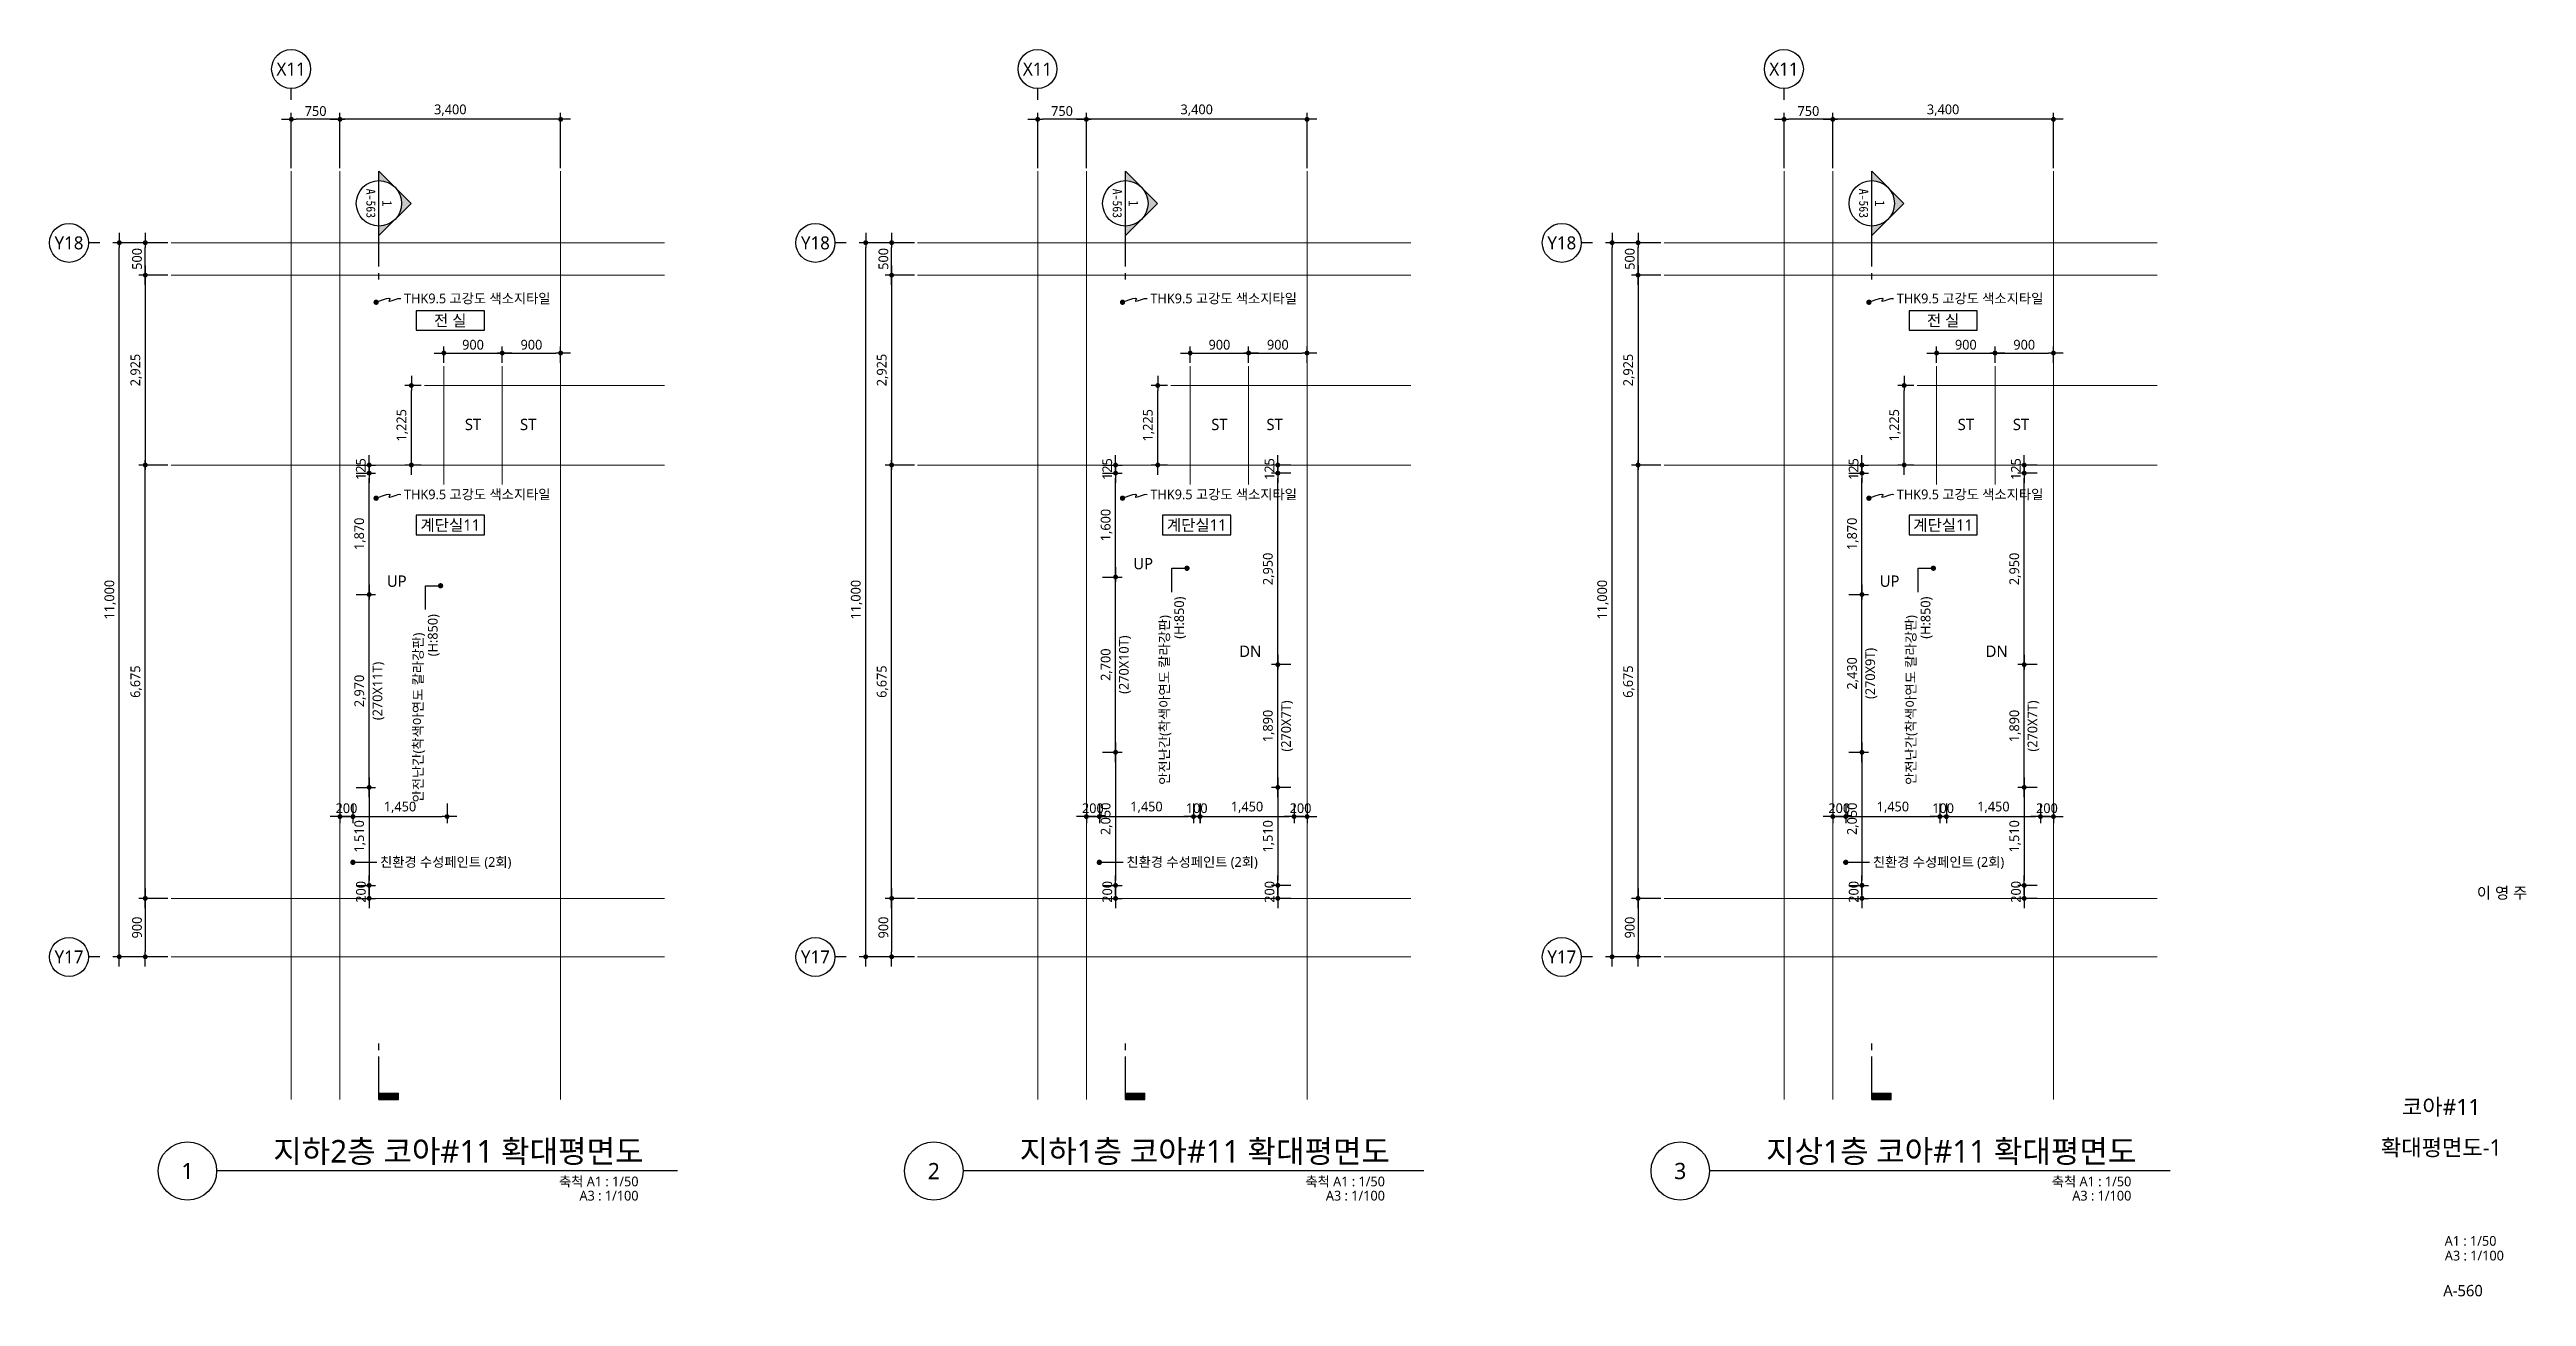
# Model space of a CAD drawing. Header units: millimetres. Extents: x 1467181 to 1850972, y 836037 to 895281.
# Drawn here: x 1597798 to 1635961, y 836037 to 855244 of the extents above; entities that cross this region are included whole.
import ezdxf
from ezdxf.enums import TextEntityAlignment as Align

# ---------------------------------------------------------------- set-up
doc = ezdxf.new("R2010")
doc.units = ezdxf.units.MM
doc.header["$MEASUREMENT"] = 0
doc.linetypes.add('CEN', pattern=[62, 60, -1, 0, -1])
doc.layers.get('0').update_dxf_attribs({"linetype": 'CONTINUOUS'})
for name, color, linetype, lineweight in [('A-AXIS-BUBL', 7, 'CONTINUOUS', 25), ('A-BORD-TEXT', 3, 'CONTINUOUS', 25), ('A-CNTL', 1, 'CEN', 15), ('A-DIMS', 7, 'CONTINUOUS', 25), ('A-MKXS-LEAD', 7, 'CONTINUOUS', 25), ('A-MKXS-MAK1', 3, 'CONTINUOUS', 25), ('A-MKXS-TEXT1', 3, 'CONTINUOUS', 25), ('A-MKXS-TEXT2', 7, 'CONTINUOUS', 25), ('A-MKXX-NAME', 3, 'CONTINUOUS', 25), ('A-MKXX-SYMB', 7, 'CONTINUOUS', 25), ('A-XXXX-SYMB', 7, 'CONTINUOUS', 25), ('A-XXXX-TXT1', 3, 'CONTINUOUS', 25), ('A-XXXX-TXT2', 3, 'CONTINUOUS', 25)]:
    doc.layers.add(name, color=color, linetype=linetype, lineweight=lineweight)
doc.styles.add('HY울릉도L', font='')
doc.styles.add('돋움체', font='')
doc.styles.add('맑은고딕', font='malgun.ttf')
doc.styles.get('HY울릉도L').set_extended_font_data('HYwulM')
doc.styles.get('돋움체').set_extended_font_data('DotumChe')
doc.dimstyles.new('CDIM', dxfattribs={"dimtxt": 3, "dimasz": 1.5, "dimexe": 2, "dimexo": 1, "dimgap": 1, "dimtad": 1, "dimdec": 0, "dimrnd": 0.5, "dimzin": 0, "dimdsep": 32, "dimlunit": 6, "dimtxsty": 'HY울릉도L', "dimblk1": '_CIDOT', "dimblk2": '_CIDOT', "dimsah": 1, "dimcen": 5.5, "dimclrd": 2, "dimclre": 2, "dimclrt": 7, "dimadec": 0, "dimazin": 0, "dimtfac": 1, "dimtdec": 0, "dimtix": 1, "dimtmove": 2, "dimatfit": 1, "dimldrblk": '_CIDOT', "dimfxl": 1, "dimtolj": 1, "dimtzin": 0, "dimlwd": -1, "dimarcsym": 0})

msp = doc.modelspace()

# ---------------------------------------------------------------- texts
at = {"layer": 'A-BORD-TEXT', "style": '맑은고딕'}
for s, height, p in [('이 영 주', 175, (1635973.8, 842165.5)), ('A1 : 1/50', 150, (1635499, 836817.8)), ('A3 : 1/100', 150, (1635613.9, 836591)), ('A-560', 175, (1635289.2, 836039.2))]:
    msp.add_text(s, height=height, dxfattribs=at).set_placement(p, align=Align.RIGHT)
for s, p in [('코아#11', (1634648.2, 838955.6)), ('확대평면도-1', (1634648.2, 838330.6))]:
    msp.add_text(s, height=250, dxfattribs=at).set_placement(p, align=Align.MIDDLE_CENTER)
at = {"layer": 'A-MKXS-TEXT1', "style": '맑은고딕'}
for s, p in [('THK9.5 고강도 색소지타일', (1603259.6, 851410.6)), ('THK9.5 고강도 색소지타일', (1614759.6, 851410.6)), ('THK9.5 고강도 색소지타일', (1626259.6, 851410.6)), ('THK9.5 고강도 색소지타일', (1603259.6, 848392.2)), ('THK9.5 고강도 색소지타일', (1614759.6, 848392.2)), ('THK9.5 고강도 색소지타일', (1626259.6, 848392.2)), ('친환경 수성페인트 (2회)', (1602890, 842729.7)), ('친환경 수성페인트 (2회)', (1614390, 842729.7)), ('친환경 수성페인트 (2회)', (1625890, 842729.7))]:
    msp.add_text(s, height=150, dxfattribs=at).set_placement(p, align=Align.MIDDLE_LEFT)
for s, p in [('(H:850)', (1603702.5, 845897.8)), ('안전난간(착색아연도 칼라강판)', (1614975, 843917.4)), ('(H:850)', (1615202.5, 846167.8)), ('안전난간(착색아연도 칼라강판)', (1626475, 843917.4)), ('(H:850)', (1626702.5, 846167.8)), ('안전난간(착색아연도 칼라강판)', (1603475, 843647.4))]:
    msp.add_text(s, height=150, rotation=90, dxfattribs=at).set_placement(p, align=Align.MIDDLE_LEFT)
at = {"layer": 'A-MKXX-NAME', "style": '맑은고딕'}
for s, p in [('전 실', (1603973.2, 851069.4)), ('전 실', (1626973.2, 851069.4)), ('ST', (1604323.2, 849469.4)), ('ST', (1605173.2, 849469.4)), ('ST', (1615823.2, 849469.4)), ('ST', (1616673.2, 849469.4)), ('ST', (1627323.2, 849469.4)), ('ST', (1628173.2, 849469.4)), ('계단실11', (1603973.2, 847919.4)), ('계단실11', (1615473.2, 847919.4)), ('계단실11', (1626973.2, 847919.4)), ('UP', (1614648.5, 847325.5)), ('UP', (1603148.3, 847055.5)), ('UP', (1626148.5, 847055.5)), ('DN', (1616298.5, 845975.5)), ('DN', (1627798.5, 845975.5))]:
    msp.add_text(s, height=175, dxfattribs=at).set_placement(p, align=Align.MIDDLE_CENTER)
at = {"layer": 'A-XXXX-TXT1', "style": '맑은고딕'}
for s, p in [('지하2층 코아#11 확대평면도', (1606951.2, 837992)), ('지하1층 코아#11 확대평면도', (1618451.2, 837992)), ('지상1층 코아#11 확대평면도', (1629951.2, 837992))]:
    msp.add_text(s, height=350, dxfattribs=at).set_placement(p, align=Align.BOTTOM_RIGHT)
for s, p in [('1', (1599923.2, 837969.4)), ('2', (1611423.2, 837969.4)), ('3', (1622923.2, 837969.4))]:
    msp.add_text(s, height=250, dxfattribs=at).set_placement(p, align=Align.MIDDLE)
for s, p in [('축척 A1 : 1/50', (1606873.4, 837883.2)), ('축척 A1 : 1/50', (1618373.4, 837883.2)), ('축척 A1 : 1/50', (1629873.4, 837883.2)), ('A3 : 1/100', (1606873.4, 837664.3)), ('A3 : 1/100', (1618373.4, 837664.3)), ('A3 : 1/100', (1629873.4, 837664.3))]:
    msp.add_text(s, height=150, dxfattribs=at).set_placement(p, align=Align.TOP_RIGHT)

# ---------------------------------------------------------------- blocks, each defined once
blk = doc.blocks.new('_CIDOT')
at = {"color": 0, "linetype": 'ByBlock'}
blk.add_line((2, 0), (-1, 0), dxfattribs=at)
at = {"color": 0, "linetype": 'ByBlock', "const_width": 0.5}
blk.add_lwpolyline([(-0.25, 0, 1), (0.25, 0, 1)], format="xyb", close=True, dxfattribs=at)
blk = doc.blocks.new('*D36')
at = {"layer": 'A-DIMS', "lineweight": -2, "transparency": 16777216}
for p, q in [((0, 1150), (0, 2000)), ((750, 1150), (750, 2000))]:
    blk.add_line(p, q, dxfattribs=at)
at = {"layer": 'A-DIMS', "transparency": 16777216}
blk.add_line((675, 1900), (75, 1900), dxfattribs=at)
at = {"layer": 'A-DIMS', "transparency": 16777216, "xscale": 75, "yscale": 75, "zscale": 75, "rotation": 180}
blk.add_blockref('_CIDOT', (0, 1900), dxfattribs=at)
at = {"layer": 'A-DIMS', "transparency": 16777216, "xscale": 75, "yscale": 75, "zscale": 75}
blk.add_blockref('_CIDOT', (750, 1900), dxfattribs=at)
at = {"layer": 'A-DIMS', "color": 3, "transparency": 16777216, "insert": (375, 2027), "char_height": 150, "attachment_point": 5, "style": '맑은고딕'}
blk.add_mtext('\\A1;750', dxfattribs=at)
blk = doc.blocks.new('*D37')
at = {"layer": 'A-DIMS', "lineweight": -2, "transparency": 16777216}
for p, q in [((750, 1150), (750, 2000)), ((4150, 1150), (4150, 2000))]:
    blk.add_line(p, q, dxfattribs=at)
at = {"layer": 'A-DIMS', "transparency": 16777216}
blk.add_line((4075, 1900), (825, 1900), dxfattribs=at)
at = {"layer": 'A-DIMS', "transparency": 16777216, "xscale": 75, "yscale": 75, "zscale": 75, "rotation": 180}
blk.add_blockref('_CIDOT', (750, 1900), dxfattribs=at)
at = {"layer": 'A-DIMS', "transparency": 16777216, "xscale": 75, "yscale": 75, "zscale": 75}
blk.add_blockref('_CIDOT', (4150, 1900), dxfattribs=at)
at = {"layer": 'A-DIMS', "color": 3, "transparency": 16777216, "insert": (2450, 2040), "char_height": 150, "attachment_point": 5, "style": '맑은고딕'}
blk.add_mtext('\\A1;3,400', dxfattribs=at)
blk = doc.blocks.new('*D38')
at = {"layer": 'A-DIMS', "lineweight": -2, "transparency": 16777216}
for p, q in [((-1900, 0), (-2750, 0)), ((-1900, -11000), (-2750, -11000))]:
    blk.add_line(p, q, dxfattribs=at)
at = {"layer": 'A-DIMS', "transparency": 16777216}
blk.add_line((-2650, -10925), (-2650, -75), dxfattribs=at)
at = {"layer": 'A-DIMS', "transparency": 16777216, "xscale": 75, "yscale": 75, "zscale": 75}
for p, rotation in [((-2650, 0), 90), ((-2650, -11000), 270)]:
    blk.add_blockref('_CIDOT', p, dxfattribs=dict(at, rotation=rotation))
at = {"layer": 'A-DIMS', "color": 3, "transparency": 16777216, "insert": (-2790, -5500), "char_height": 150, "attachment_point": 5, "rotation": 90, "style": '맑은고딕'}
blk.add_mtext('\\A1;11,000', dxfattribs=at)
blk = doc.blocks.new('*D39')
at = {"layer": 'A-DIMS', "lineweight": -2, "transparency": 16777216}
for p, q in [((-1900, 0), (-2350, 0)), ((-1900, -500), (-2350, -500))]:
    blk.add_line(p, q, dxfattribs=at)
at = {"layer": 'A-DIMS', "transparency": 16777216}
blk.add_line((-2250, -425), (-2250, -75), dxfattribs=at)
at = {"layer": 'A-DIMS', "transparency": 16777216, "xscale": 75, "yscale": 75, "zscale": 75}
for p, rotation in [((-2250, 0), 90), ((-2250, -500), 270)]:
    blk.add_blockref('_CIDOT', p, dxfattribs=dict(at, rotation=rotation))
at = {"layer": 'A-DIMS', "color": 3, "transparency": 16777216, "insert": (-2377, -250), "char_height": 150, "attachment_point": 5, "rotation": 90, "style": '맑은고딕'}
blk.add_mtext('\\A1;500', dxfattribs=at)
blk = doc.blocks.new('*D40')
at = {"layer": 'A-DIMS', "lineweight": -2, "transparency": 16777216}
for p, q in [((-1900, -500), (-2350, -500)), ((-1900, -3425), (-2350, -3425))]:
    blk.add_line(p, q, dxfattribs=at)
at = {"layer": 'A-DIMS', "transparency": 16777216}
blk.add_line((-2250, -575), (-2250, -3350), dxfattribs=at)
at = {"layer": 'A-DIMS', "transparency": 16777216, "xscale": 75, "yscale": 75, "zscale": 75}
for p, rotation in [((-2250, -500), 90), ((-2250, -3425), 270)]:
    blk.add_blockref('_CIDOT', p, dxfattribs=dict(at, rotation=rotation))
at = {"layer": 'A-DIMS', "color": 3, "transparency": 16777216, "insert": (-2390, -1962), "char_height": 150, "attachment_point": 5, "rotation": 90, "style": '맑은고딕'}
blk.add_mtext('\\A1;2,925', dxfattribs=at)
blk = doc.blocks.new('*D41')
at = {"layer": 'A-DIMS', "lineweight": -2, "transparency": 16777216}
for p, q in [((-1900, -3425), (-2350, -3425)), ((-1900, -10100), (-2350, -10100))]:
    blk.add_line(p, q, dxfattribs=at)
at = {"layer": 'A-DIMS', "transparency": 16777216}
blk.add_line((-2250, -10025), (-2250, -3500), dxfattribs=at)
at = {"layer": 'A-DIMS', "transparency": 16777216, "xscale": 75, "yscale": 75, "zscale": 75}
for p, rotation in [((-2250, -3425), 90), ((-2250, -10100), 270)]:
    blk.add_blockref('_CIDOT', p, dxfattribs=dict(at, rotation=rotation))
at = {"layer": 'A-DIMS', "color": 3, "transparency": 16777216, "insert": (-2390, -6762), "char_height": 150, "attachment_point": 5, "rotation": 90, "style": '맑은고딕'}
blk.add_mtext('\\A1;6,675', dxfattribs=at)
blk = doc.blocks.new('*D42')
at = {"layer": 'A-DIMS', "lineweight": -2, "transparency": 16777216}
for p, q in [((-1900, -10100), (-2350, -10100)), ((-1900, -11000), (-2350, -11000))]:
    blk.add_line(p, q, dxfattribs=at)
at = {"layer": 'A-DIMS', "transparency": 16777216}
blk.add_line((-2250, -10175), (-2250, -10925), dxfattribs=at)
at = {"layer": 'A-DIMS', "transparency": 16777216, "xscale": 75, "yscale": 75, "zscale": 75}
for p, rotation in [((-2250, -10100), 90), ((-2250, -11000), 270)]:
    blk.add_blockref('_CIDOT', p, dxfattribs=dict(at, rotation=rotation))
at = {"layer": 'A-DIMS', "color": 3, "transparency": 16777216, "insert": (-2377, -10550), "char_height": 150, "attachment_point": 5, "rotation": 90, "style": '맑은고딕'}
blk.add_mtext('\\A1;900', dxfattribs=at)
blk = doc.blocks.new('*D43')
at = {"layer": 'A-DIMS', "lineweight": -2, "transparency": 16777216}
for p, q in [((2350, -1850), (2350, -1600)), ((3250, -1850), (3250, -1600))]:
    blk.add_line(p, q, dxfattribs=at)
at = {"layer": 'A-DIMS', "transparency": 16777216}
blk.add_line((2425, -1700), (3175, -1700), dxfattribs=at)
at = {"layer": 'A-DIMS', "transparency": 16777216, "xscale": 75, "yscale": 75, "zscale": 75, "rotation": 180}
blk.add_blockref('_CIDOT', (2350, -1700), dxfattribs=at)
at = {"layer": 'A-DIMS', "transparency": 16777216, "xscale": 75, "yscale": 75, "zscale": 75}
blk.add_blockref('_CIDOT', (3250, -1700), dxfattribs=at)
at = {"layer": 'A-DIMS', "color": 3, "transparency": 16777216, "insert": (2800, -1573), "char_height": 150, "attachment_point": 5, "style": '맑은고딕'}
blk.add_mtext('\\A1;900', dxfattribs=at)
blk = doc.blocks.new('*D44')
at = {"layer": 'A-DIMS', "lineweight": -2, "transparency": 16777216}
for p, q in [((3250, -1850), (3250, -1600)), ((4150, -1850), (4150, -1600))]:
    blk.add_line(p, q, dxfattribs=at)
at = {"layer": 'A-DIMS', "transparency": 16777216}
blk.add_line((3325, -1700), (4075, -1700), dxfattribs=at)
at = {"layer": 'A-DIMS', "transparency": 16777216, "xscale": 75, "yscale": 75, "zscale": 75, "rotation": 180}
blk.add_blockref('_CIDOT', (3250, -1700), dxfattribs=at)
at = {"layer": 'A-DIMS', "transparency": 16777216, "xscale": 75, "yscale": 75, "zscale": 75}
blk.add_blockref('_CIDOT', (4150, -1700), dxfattribs=at)
at = {"layer": 'A-DIMS', "color": 3, "transparency": 16777216, "insert": (3700, -1573), "char_height": 150, "attachment_point": 5, "style": '맑은고딕'}
blk.add_mtext('\\A1;900', dxfattribs=at)
blk = doc.blocks.new('*D45')
at = {"layer": 'A-DIMS', "lineweight": -2, "transparency": 16777216}
for p, q in [((2000, -2200), (1750, -2200)), ((2000, -3425), (1750, -3425))]:
    blk.add_line(p, q, dxfattribs=at)
at = {"layer": 'A-DIMS', "transparency": 16777216}
blk.add_line((1850, -3350), (1850, -2275), dxfattribs=at)
at = {"layer": 'A-DIMS', "transparency": 16777216, "xscale": 75, "yscale": 75, "zscale": 75}
for p, rotation in [((1850, -2200), 90), ((1850, -3425), 270)]:
    blk.add_blockref('_CIDOT', p, dxfattribs=dict(at, rotation=rotation))
at = {"layer": 'A-DIMS', "color": 3, "transparency": 16777216, "insert": (1710, -2813), "char_height": 150, "attachment_point": 5, "rotation": 90, "style": '맑은고딕'}
blk.add_mtext('\\A1;1,225', dxfattribs=at)
blk = doc.blocks.new('CORE 11- 단면')
at = {"layer": 'A-MKXS-MAK1'}
blk.add_hatch(color=256, dxfattribs=at).paths.add_polyline_path([(22637, 13698), (22637, 13798), (22937, 13798), (22937, 13698)])
h = blk.add_hatch(color=256, dxfattribs=at)
h.paths.add_polyline_path([(22442, -7), (22690, 241, 0.414214), (22690, -254)])
h.paths.add_polyline_path([(22690, 241), (22937, 488), (22937, 343, 0.198912)])
h.paths.add_polyline_path([(22690, -254, 0.198912), (22937, -357), (22937, -502)])
for p, q in [((22637, 13798), (22637, 13698)), ((22937, 13798), (22637, 13798)), ((22937, 13798), (22937, 13135)), ((22937, 13698), (22637, 13698)), ((22937, 13035), (22937, 12935)), ((22937, 1166), (22937, 1066)), ((22937, 966), (22937, -502)), ((22937, 488), (22442, -7)), ((22937, -502), (22442, -7))]:
    blk.add_line(p, q, dxfattribs=at)
blk.add_circle((22937, -7), 350, dxfattribs=at)
at = {"layer": 'A-MKXS-TEXT2', "style": '돋움체'}
for s, height, p in [('1', 150, (22812, -7)), ('A-563', 140, (23062, -7))]:
    blk.add_text(s, height=height, rotation=90, dxfattribs=at).set_placement(p, align=Align.MIDDLE)
blk = doc.blocks.new('*D581')
at = {"layer": 'A-DIMS', "lineweight": -2, "transparency": 16777216}
for p, q in [((1602523, 846849), (1602823, 846849)), ((1602523, 843879), (1602823, 843879))]:
    blk.add_line(p, q, dxfattribs=at)
at = {"layer": 'A-DIMS', "transparency": 16777216}
blk.add_line((1602723, 843954), (1602723, 846774), dxfattribs=at)
at = {"layer": 'A-DIMS', "transparency": 16777216, "xscale": 75, "yscale": 75, "zscale": 75}
for p, rotation in [((1602723, 846849), 90), ((1602723, 843879), 270)]:
    blk.add_blockref('_CIDOT', p, dxfattribs=dict(at, rotation=rotation))
at = {"layer": 'A-DIMS', "color": 3, "transparency": 16777216, "char_height": 150, "attachment_point": 5, "rotation": 90, "style": '맑은고딕'}
for s, insert in [('\\A1;(270X11T)', (1602867, 845364)), ('\\A1;2,970', (1602583, 845364))]:
    blk.add_mtext(s, dxfattribs=dict(at, insert=insert))
blk = doc.blocks.new('*D582')
at = {"layer": 'A-DIMS', "lineweight": -2, "transparency": 16777216}
for p, q in [((1602523, 843879), (1602823, 843879)), ((1602523, 842369), (1602823, 842369))]:
    blk.add_line(p, q, dxfattribs=at)
at = {"layer": 'A-DIMS', "transparency": 16777216}
blk.add_line((1602723, 843804), (1602723, 842444), dxfattribs=at)
at = {"layer": 'A-DIMS', "transparency": 16777216, "xscale": 75, "yscale": 75, "zscale": 75}
for p, rotation in [((1602723, 843879), 90), ((1602723, 842369), 270)]:
    blk.add_blockref('_CIDOT', p, dxfattribs=dict(at, rotation=rotation))
at = {"layer": 'A-DIMS', "color": 3, "transparency": 16777216, "insert": (1602582, 843124), "char_height": 150, "attachment_point": 5, "rotation": 90, "style": '맑은고딕'}
blk.add_mtext('\\A1;1,510', dxfattribs=at)
blk = doc.blocks.new('*D583')
at = {"layer": 'A-DIMS', "lineweight": -2, "transparency": 16777216}
for p, q in [((1602523, 848719), (1602823, 848719)), ((1602523, 846849), (1602823, 846849))]:
    blk.add_line(p, q, dxfattribs=at)
at = {"layer": 'A-DIMS', "transparency": 16777216}
blk.add_line((1602723, 846924), (1602723, 848644), dxfattribs=at)
at = {"layer": 'A-DIMS', "transparency": 16777216, "xscale": 75, "yscale": 75, "zscale": 75}
for p, rotation in [((1602723, 848719), 90), ((1602723, 846849), 270)]:
    blk.add_blockref('_CIDOT', p, dxfattribs=dict(at, rotation=rotation))
at = {"layer": 'A-DIMS', "color": 3, "transparency": 16777216, "insert": (1602582, 847784), "char_height": 150, "attachment_point": 5, "rotation": 90, "style": '맑은고딕'}
blk.add_mtext('\\A1;1,870', dxfattribs=at)
blk = doc.blocks.new('*D584')
at = {"layer": 'A-DIMS', "lineweight": -2, "transparency": 16777216}
for p, q in [((1602523, 848844), (1602823, 848844)), ((1602523, 848719), (1602823, 848719))]:
    blk.add_line(p, q, dxfattribs=at)
at = {"layer": 'A-DIMS', "transparency": 16777216}
for p, q in [((1602723, 848919), (1602723, 848994)), ((1602723, 848719), (1602723, 848844)), ((1602723, 848644), (1602723, 848569))]:
    blk.add_line(p, q, dxfattribs=at)
at = {"layer": 'A-DIMS', "transparency": 16777216, "xscale": 75, "yscale": 75, "zscale": 75}
for p, rotation in [((1602723, 848844), 270), ((1602723, 848719), 90)]:
    blk.add_blockref('_CIDOT', p, dxfattribs=dict(at, rotation=rotation))
at = {"layer": 'A-DIMS', "color": 3, "transparency": 16777216, "insert": (1602595, 848782), "char_height": 150, "attachment_point": 5, "rotation": 90, "style": '맑은고딕'}
blk.add_mtext('\\A1;125', dxfattribs=at)
blk = doc.blocks.new('*D585')
at = {"layer": 'A-DIMS', "lineweight": -2, "transparency": 16777216}
for p, q in [((1602473, 843629), (1602473, 843329)), ((1603923, 843629), (1603923, 843329))]:
    blk.add_line(p, q, dxfattribs=at)
at = {"layer": 'A-DIMS', "transparency": 16777216}
blk.add_line((1602548, 843429), (1603848, 843429), dxfattribs=at)
at = {"layer": 'A-DIMS', "transparency": 16777216, "xscale": 75, "yscale": 75, "zscale": 75, "rotation": 180}
blk.add_blockref('_CIDOT', (1602473, 843429), dxfattribs=at)
at = {"layer": 'A-DIMS', "transparency": 16777216, "xscale": 75, "yscale": 75, "zscale": 75}
blk.add_blockref('_CIDOT', (1603923, 843429), dxfattribs=at)
at = {"layer": 'A-DIMS', "color": 3, "transparency": 16777216, "insert": (1603198, 843570), "char_height": 150, "attachment_point": 5, "style": '맑은고딕'}
blk.add_mtext('\\A1;1,450', dxfattribs=at)
blk = doc.blocks.new('*D586')
at = {"layer": 'A-DIMS', "transparency": 16777216}
for p, q in [((1602198, 843429), (1602123, 843429)), ((1602273, 843429), (1602473, 843429)), ((1602548, 843429), (1602623, 843429))]:
    blk.add_line(p, q, dxfattribs=at)
at = {"layer": 'A-DIMS', "lineweight": -2, "transparency": 16777216}
for p, q in [((1602273, 843629), (1602273, 843329)), ((1602473, 843629), (1602473, 843329))]:
    blk.add_line(p, q, dxfattribs=at)
at = {"layer": 'A-DIMS', "transparency": 16777216, "xscale": 75, "yscale": 75, "zscale": 75}
blk.add_blockref('_CIDOT', (1602273, 843429), dxfattribs=at)
at = {"layer": 'A-DIMS', "transparency": 16777216, "xscale": 75, "yscale": 75, "zscale": 75, "rotation": 180}
blk.add_blockref('_CIDOT', (1602473, 843429), dxfattribs=at)
at = {"layer": 'A-DIMS', "color": 3, "transparency": 16777216, "insert": (1602373, 843557), "char_height": 150, "attachment_point": 5, "style": '맑은고딕'}
blk.add_mtext('\\A1;200', dxfattribs=at)
blk = doc.blocks.new('*D588')
at = {"layer": 'A-DIMS', "lineweight": -2, "transparency": 16777216}
for p, q in [((1614023, 847119), (1614323, 847119)), ((1614023, 844419), (1614323, 844419))]:
    blk.add_line(p, q, dxfattribs=at)
at = {"layer": 'A-DIMS', "transparency": 16777216}
blk.add_line((1614223, 844494), (1614223, 847044), dxfattribs=at)
at = {"layer": 'A-DIMS', "transparency": 16777216, "xscale": 75, "yscale": 75, "zscale": 75}
for p, rotation in [((1614223, 847119), 90), ((1614223, 844419), 270)]:
    blk.add_blockref('_CIDOT', p, dxfattribs=dict(at, rotation=rotation))
at = {"layer": 'A-DIMS', "color": 3, "transparency": 16777216, "char_height": 150, "attachment_point": 5, "rotation": 90, "style": '맑은고딕'}
for s, insert in [('\\A1;(270X10T)', (1614367, 845769)), ('\\A1;2,700', (1614083, 845769))]:
    blk.add_mtext(s, dxfattribs=dict(at, insert=insert))
blk = doc.blocks.new('*D589')
at = {"layer": 'A-DIMS', "lineweight": -2, "transparency": 16777216}
for p, q in [((1614023, 844419), (1614323, 844419)), ((1614023, 842369), (1614323, 842369))]:
    blk.add_line(p, q, dxfattribs=at)
at = {"layer": 'A-DIMS', "transparency": 16777216}
blk.add_line((1614223, 844344), (1614223, 842444), dxfattribs=at)
at = {"layer": 'A-DIMS', "transparency": 16777216, "xscale": 75, "yscale": 75, "zscale": 75}
for p, rotation in [((1614223, 844419), 90), ((1614223, 842369), 270)]:
    blk.add_blockref('_CIDOT', p, dxfattribs=dict(at, rotation=rotation))
at = {"layer": 'A-DIMS', "color": 3, "transparency": 16777216, "insert": (1614083, 843394), "char_height": 150, "attachment_point": 5, "rotation": 90, "style": '맑은고딕'}
blk.add_mtext('\\A1;2,050', dxfattribs=at)
blk = doc.blocks.new('*D590')
at = {"layer": 'A-DIMS', "lineweight": -2, "transparency": 16777216}
for p, q in [((1614023, 848719), (1614323, 848719)), ((1614023, 847119), (1614323, 847119))]:
    blk.add_line(p, q, dxfattribs=at)
at = {"layer": 'A-DIMS', "transparency": 16777216}
blk.add_line((1614223, 847194), (1614223, 848644), dxfattribs=at)
at = {"layer": 'A-DIMS', "transparency": 16777216, "xscale": 75, "yscale": 75, "zscale": 75}
for p, rotation in [((1614223, 848719), 90), ((1614223, 847119), 270)]:
    blk.add_blockref('_CIDOT', p, dxfattribs=dict(at, rotation=rotation))
at = {"layer": 'A-DIMS', "color": 3, "transparency": 16777216, "insert": (1614083, 847919), "char_height": 150, "attachment_point": 5, "rotation": 90, "style": '맑은고딕'}
blk.add_mtext('\\A1;1,600', dxfattribs=at)
blk = doc.blocks.new('*D591')
at = {"layer": 'A-DIMS', "lineweight": -2, "transparency": 16777216}
for p, q in [((1614023, 848844), (1614323, 848844)), ((1614023, 848719), (1614323, 848719))]:
    blk.add_line(p, q, dxfattribs=at)
at = {"layer": 'A-DIMS', "transparency": 16777216}
for p, q in [((1614223, 848919), (1614223, 848994)), ((1614223, 848719), (1614223, 848844)), ((1614223, 848644), (1614223, 848569))]:
    blk.add_line(p, q, dxfattribs=at)
at = {"layer": 'A-DIMS', "transparency": 16777216, "xscale": 75, "yscale": 75, "zscale": 75}
for p, rotation in [((1614223, 848844), 270), ((1614223, 848719), 90)]:
    blk.add_blockref('_CIDOT', p, dxfattribs=dict(at, rotation=rotation))
at = {"layer": 'A-DIMS', "color": 3, "transparency": 16777216, "insert": (1614095, 848782), "char_height": 150, "attachment_point": 5, "rotation": 90, "style": '맑은고딕'}
blk.add_mtext('\\A1;125', dxfattribs=at)
blk = doc.blocks.new('*D592')
at = {"layer": 'A-DIMS', "lineweight": -2, "transparency": 16777216}
for p, q in [((1614023, 842369), (1614323, 842369)), ((1614023, 842169), (1614323, 842169))]:
    blk.add_line(p, q, dxfattribs=at)
at = {"layer": 'A-DIMS', "transparency": 16777216}
for p, q in [((1614223, 842444), (1614223, 842519)), ((1614223, 842369), (1614223, 842169)), ((1614223, 842094), (1614223, 842019))]:
    blk.add_line(p, q, dxfattribs=at)
at = {"layer": 'A-DIMS', "transparency": 16777216, "xscale": 75, "yscale": 75, "zscale": 75}
for p, rotation in [((1614223, 842369), 270), ((1614223, 842169), 90)]:
    blk.add_blockref('_CIDOT', p, dxfattribs=dict(at, rotation=rotation))
at = {"layer": 'A-DIMS', "color": 3, "transparency": 16777216, "insert": (1614096, 842269), "char_height": 150, "attachment_point": 5, "rotation": 90, "style": '맑은고딕'}
blk.add_mtext('\\A1;200', dxfattribs=at)
blk = doc.blocks.new('*D593')
at = {"layer": 'A-DIMS', "lineweight": -2, "transparency": 16777216}
for p, q in [((1613974, 843629), (1613974, 843329)), ((1615424, 843629), (1615424, 843329))]:
    blk.add_line(p, q, dxfattribs=at)
at = {"layer": 'A-DIMS', "transparency": 16777216}
blk.add_line((1614049, 843429), (1615349, 843429), dxfattribs=at)
at = {"layer": 'A-DIMS', "transparency": 16777216, "xscale": 75, "yscale": 75, "zscale": 75, "rotation": 180}
blk.add_blockref('_CIDOT', (1613974, 843429), dxfattribs=at)
at = {"layer": 'A-DIMS', "transparency": 16777216, "xscale": 75, "yscale": 75, "zscale": 75}
blk.add_blockref('_CIDOT', (1615424, 843429), dxfattribs=at)
at = {"layer": 'A-DIMS', "color": 3, "transparency": 16777216, "insert": (1614699, 843570), "char_height": 150, "attachment_point": 5, "style": '맑은고딕'}
blk.add_mtext('\\A1;1,450', dxfattribs=at)
blk = doc.blocks.new('*D594')
at = {"layer": 'A-DIMS', "transparency": 16777216}
for p, q in [((1613698, 843429), (1613623, 843429)), ((1613773, 843429), (1613973, 843429)), ((1614048, 843429), (1614123, 843429))]:
    blk.add_line(p, q, dxfattribs=at)
at = {"layer": 'A-DIMS', "lineweight": -2, "transparency": 16777216}
for p, q in [((1613773, 843629), (1613773, 843329)), ((1613973, 843629), (1613973, 843329))]:
    blk.add_line(p, q, dxfattribs=at)
at = {"layer": 'A-DIMS', "transparency": 16777216, "xscale": 75, "yscale": 75, "zscale": 75}
blk.add_blockref('_CIDOT', (1613773, 843429), dxfattribs=at)
at = {"layer": 'A-DIMS', "transparency": 16777216, "xscale": 75, "yscale": 75, "zscale": 75, "rotation": 180}
blk.add_blockref('_CIDOT', (1613973, 843429), dxfattribs=at)
at = {"layer": 'A-DIMS', "color": 3, "transparency": 16777216, "insert": (1613873, 843557), "char_height": 150, "attachment_point": 5, "style": '맑은고딕'}
blk.add_mtext('\\A1;200', dxfattribs=at)
blk = doc.blocks.new('*D595')
at = {"layer": 'A-DIMS', "lineweight": -2, "transparency": 16777216}
for p, q in [((1615524, 843629), (1615524, 843329)), ((1616973, 843629), (1616973, 843329))]:
    blk.add_line(p, q, dxfattribs=at)
at = {"layer": 'A-DIMS', "transparency": 16777216}
blk.add_line((1615599, 843429), (1616898, 843429), dxfattribs=at)
at = {"layer": 'A-DIMS', "transparency": 16777216, "xscale": 75, "yscale": 75, "zscale": 75, "rotation": 180}
blk.add_blockref('_CIDOT', (1615524, 843429), dxfattribs=at)
at = {"layer": 'A-DIMS', "transparency": 16777216, "xscale": 75, "yscale": 75, "zscale": 75}
blk.add_blockref('_CIDOT', (1616973, 843429), dxfattribs=at)
at = {"layer": 'A-DIMS', "color": 3, "transparency": 16777216, "insert": (1616248, 843570), "char_height": 150, "attachment_point": 5, "style": '맑은고딕'}
blk.add_mtext('\\A1;1,450', dxfattribs=at)
blk = doc.blocks.new('*D596')
at = {"layer": 'A-DIMS', "transparency": 16777216}
for p, q in [((1615349, 843429), (1615274, 843429)), ((1615424, 843429), (1615523, 843429)), ((1615598, 843429), (1615673, 843429))]:
    blk.add_line(p, q, dxfattribs=at)
at = {"layer": 'A-DIMS', "lineweight": -2, "transparency": 16777216}
for p, q in [((1615424, 843629), (1615424, 843329)), ((1615523, 843629), (1615523, 843329))]:
    blk.add_line(p, q, dxfattribs=at)
at = {"layer": 'A-DIMS', "transparency": 16777216, "xscale": 75, "yscale": 75, "zscale": 75}
blk.add_blockref('_CIDOT', (1615424, 843429), dxfattribs=at)
at = {"layer": 'A-DIMS', "transparency": 16777216, "xscale": 75, "yscale": 75, "zscale": 75, "rotation": 180}
blk.add_blockref('_CIDOT', (1615523, 843429), dxfattribs=at)
at = {"layer": 'A-DIMS', "color": 3, "transparency": 16777216, "insert": (1615473, 843557), "char_height": 150, "attachment_point": 5, "style": '맑은고딕'}
blk.add_mtext('\\A1;100', dxfattribs=at)
blk = doc.blocks.new('*D597')
at = {"layer": 'A-DIMS', "transparency": 16777216}
for p, q in [((1616898, 843429), (1616823, 843429)), ((1616973, 843429), (1617173, 843429)), ((1617248, 843429), (1617323, 843429))]:
    blk.add_line(p, q, dxfattribs=at)
at = {"layer": 'A-DIMS', "lineweight": -2, "transparency": 16777216}
for p, q in [((1616973, 843629), (1616973, 843329)), ((1617173, 843629), (1617173, 843329))]:
    blk.add_line(p, q, dxfattribs=at)
at = {"layer": 'A-DIMS', "transparency": 16777216, "xscale": 75, "yscale": 75, "zscale": 75}
blk.add_blockref('_CIDOT', (1616973, 843429), dxfattribs=at)
at = {"layer": 'A-DIMS', "transparency": 16777216, "xscale": 75, "yscale": 75, "zscale": 75, "rotation": 180}
blk.add_blockref('_CIDOT', (1617173, 843429), dxfattribs=at)
at = {"layer": 'A-DIMS', "color": 3, "transparency": 16777216, "insert": (1617073, 843557), "char_height": 150, "attachment_point": 5, "style": '맑은고딕'}
blk.add_mtext('\\A1;200', dxfattribs=at)
blk = doc.blocks.new('*D598')
at = {"layer": 'A-DIMS', "lineweight": -2, "transparency": 16777216}
for p, q in [((1616923, 845769), (1616623, 845769)), ((1616923, 843879), (1616623, 843879))]:
    blk.add_line(p, q, dxfattribs=at)
at = {"layer": 'A-DIMS', "transparency": 16777216}
blk.add_line((1616723, 843954), (1616723, 845694), dxfattribs=at)
at = {"layer": 'A-DIMS', "transparency": 16777216, "xscale": 75, "yscale": 75, "zscale": 75}
for p, rotation in [((1616723, 845769), 90), ((1616723, 843879), 270)]:
    blk.add_blockref('_CIDOT', p, dxfattribs=dict(at, rotation=rotation))
at = {"layer": 'A-DIMS', "color": 3, "transparency": 16777216, "char_height": 150, "attachment_point": 5, "rotation": 90, "style": '맑은고딕'}
for s, insert in [('\\A1;1,890', (1616583, 844824)), ('\\A1;(270X7T)', (1616866, 844824))]:
    blk.add_mtext(s, dxfattribs=dict(at, insert=insert))
blk = doc.blocks.new('*D599')
at = {"layer": 'A-DIMS', "lineweight": -2, "transparency": 16777216}
for p, q in [((1616923, 843879), (1616623, 843879)), ((1616923, 842369), (1616623, 842369))]:
    blk.add_line(p, q, dxfattribs=at)
at = {"layer": 'A-DIMS', "transparency": 16777216}
blk.add_line((1616723, 843804), (1616723, 842444), dxfattribs=at)
at = {"layer": 'A-DIMS', "transparency": 16777216, "xscale": 75, "yscale": 75, "zscale": 75}
for p, rotation in [((1616723, 843879), 90), ((1616723, 842369), 270)]:
    blk.add_blockref('_CIDOT', p, dxfattribs=dict(at, rotation=rotation))
at = {"layer": 'A-DIMS', "color": 3, "transparency": 16777216, "insert": (1616583, 843124), "char_height": 150, "attachment_point": 5, "rotation": 90, "style": '맑은고딕'}
blk.add_mtext('\\A1;1,510', dxfattribs=at)
blk = doc.blocks.new('*D600')
at = {"layer": 'A-DIMS', "lineweight": -2, "transparency": 16777216}
for p, q in [((1616923, 848719), (1616623, 848719)), ((1616923, 845769), (1616623, 845769))]:
    blk.add_line(p, q, dxfattribs=at)
at = {"layer": 'A-DIMS', "transparency": 16777216}
blk.add_line((1616723, 845844), (1616723, 848644), dxfattribs=at)
at = {"layer": 'A-DIMS', "transparency": 16777216, "xscale": 75, "yscale": 75, "zscale": 75}
for p, rotation in [((1616723, 848719), 90), ((1616723, 845769), 270)]:
    blk.add_blockref('_CIDOT', p, dxfattribs=dict(at, rotation=rotation))
at = {"layer": 'A-DIMS', "color": 3, "transparency": 16777216, "insert": (1616583, 847244), "char_height": 150, "attachment_point": 5, "rotation": 90, "style": '맑은고딕'}
blk.add_mtext('\\A1;2,950', dxfattribs=at)
blk = doc.blocks.new('*D601')
at = {"layer": 'A-DIMS', "lineweight": -2, "transparency": 16777216}
for p, q in [((1616923, 848844), (1616623, 848844)), ((1616923, 848719), (1616623, 848719))]:
    blk.add_line(p, q, dxfattribs=at)
at = {"layer": 'A-DIMS', "transparency": 16777216}
for p, q in [((1616723, 848919), (1616723, 848994)), ((1616723, 848719), (1616723, 848844)), ((1616723, 848644), (1616723, 848569))]:
    blk.add_line(p, q, dxfattribs=at)
at = {"layer": 'A-DIMS', "transparency": 16777216, "xscale": 75, "yscale": 75, "zscale": 75}
for p, rotation in [((1616723, 848844), 270), ((1616723, 848719), 90)]:
    blk.add_blockref('_CIDOT', p, dxfattribs=dict(at, rotation=rotation))
at = {"layer": 'A-DIMS', "color": 3, "transparency": 16777216, "insert": (1616595, 848782), "char_height": 150, "attachment_point": 5, "rotation": 90, "style": '맑은고딕'}
blk.add_mtext('\\A1;125', dxfattribs=at)
blk = doc.blocks.new('*D602')
at = {"layer": 'A-DIMS', "lineweight": -2, "transparency": 16777216}
for p, q in [((1616923, 842369), (1616623, 842369)), ((1616923, 842169), (1616623, 842169))]:
    blk.add_line(p, q, dxfattribs=at)
at = {"layer": 'A-DIMS', "transparency": 16777216}
for p, q in [((1616723, 842444), (1616723, 842519)), ((1616723, 842369), (1616723, 842169)), ((1616723, 842094), (1616723, 842019))]:
    blk.add_line(p, q, dxfattribs=at)
at = {"layer": 'A-DIMS', "transparency": 16777216, "xscale": 75, "yscale": 75, "zscale": 75}
for p, rotation in [((1616723, 842369), 270), ((1616723, 842169), 90)]:
    blk.add_blockref('_CIDOT', p, dxfattribs=dict(at, rotation=rotation))
at = {"layer": 'A-DIMS', "color": 3, "transparency": 16777216, "insert": (1616596, 842269), "char_height": 150, "attachment_point": 5, "rotation": 90, "style": '맑은고딕'}
blk.add_mtext('\\A1;200', dxfattribs=at)
blk = doc.blocks.new('*D567')
at = {"layer": 'A-DIMS', "lineweight": -2, "transparency": 16777216}
for p, q in [((1625523, 846849), (1625823, 846849)), ((1625523, 844419), (1625823, 844419))]:
    blk.add_line(p, q, dxfattribs=at)
at = {"layer": 'A-DIMS', "transparency": 16777216}
blk.add_line((1625723, 844494), (1625723, 846774), dxfattribs=at)
at = {"layer": 'A-DIMS', "transparency": 16777216, "xscale": 75, "yscale": 75, "zscale": 75}
for p, rotation in [((1625723, 846849), 90), ((1625723, 844419), 270)]:
    blk.add_blockref('_CIDOT', p, dxfattribs=dict(at, rotation=rotation))
at = {"layer": 'A-DIMS', "color": 3, "transparency": 16777216, "char_height": 150, "attachment_point": 5, "rotation": 90, "style": '맑은고딕'}
for s, insert in [('\\A1;2,430', (1625583, 845634)), ('\\A1;(270X9T)', (1625866, 845634))]:
    blk.add_mtext(s, dxfattribs=dict(at, insert=insert))
blk = doc.blocks.new('*D568')
at = {"layer": 'A-DIMS', "lineweight": -2, "transparency": 16777216}
for p, q in [((1625523, 844419), (1625823, 844419)), ((1625523, 842369), (1625823, 842369))]:
    blk.add_line(p, q, dxfattribs=at)
at = {"layer": 'A-DIMS', "transparency": 16777216}
blk.add_line((1625723, 844344), (1625723, 842444), dxfattribs=at)
at = {"layer": 'A-DIMS', "transparency": 16777216, "xscale": 75, "yscale": 75, "zscale": 75}
for p, rotation in [((1625723, 844419), 90), ((1625723, 842369), 270)]:
    blk.add_blockref('_CIDOT', p, dxfattribs=dict(at, rotation=rotation))
at = {"layer": 'A-DIMS', "color": 3, "transparency": 16777216, "insert": (1625583, 843394), "char_height": 150, "attachment_point": 5, "rotation": 90, "style": '맑은고딕'}
blk.add_mtext('\\A1;2,050', dxfattribs=at)
blk = doc.blocks.new('*D569')
at = {"layer": 'A-DIMS', "lineweight": -2, "transparency": 16777216}
for p, q in [((1625523, 848719), (1625823, 848719)), ((1625523, 846849), (1625823, 846849))]:
    blk.add_line(p, q, dxfattribs=at)
at = {"layer": 'A-DIMS', "transparency": 16777216}
blk.add_line((1625723, 846924), (1625723, 848644), dxfattribs=at)
at = {"layer": 'A-DIMS', "transparency": 16777216, "xscale": 75, "yscale": 75, "zscale": 75}
for p, rotation in [((1625723, 848719), 90), ((1625723, 846849), 270)]:
    blk.add_blockref('_CIDOT', p, dxfattribs=dict(at, rotation=rotation))
at = {"layer": 'A-DIMS', "color": 3, "transparency": 16777216, "insert": (1625583, 847784), "char_height": 150, "attachment_point": 5, "rotation": 90, "style": '맑은고딕'}
blk.add_mtext('\\A1;1,870', dxfattribs=at)
blk = doc.blocks.new('*D570')
at = {"layer": 'A-DIMS', "lineweight": -2, "transparency": 16777216}
for p, q in [((1625523, 848844), (1625823, 848844)), ((1625523, 848719), (1625823, 848719))]:
    blk.add_line(p, q, dxfattribs=at)
at = {"layer": 'A-DIMS', "transparency": 16777216}
for p, q in [((1625723, 848919), (1625723, 848994)), ((1625723, 848719), (1625723, 848844)), ((1625723, 848644), (1625723, 848569))]:
    blk.add_line(p, q, dxfattribs=at)
at = {"layer": 'A-DIMS', "transparency": 16777216, "xscale": 75, "yscale": 75, "zscale": 75}
for p, rotation in [((1625723, 848844), 270), ((1625723, 848719), 90)]:
    blk.add_blockref('_CIDOT', p, dxfattribs=dict(at, rotation=rotation))
at = {"layer": 'A-DIMS', "color": 3, "transparency": 16777216, "insert": (1625595, 848782), "char_height": 150, "attachment_point": 5, "rotation": 90, "style": '맑은고딕'}
blk.add_mtext('\\A1;125', dxfattribs=at)
blk = doc.blocks.new('*D571')
at = {"layer": 'A-DIMS', "lineweight": -2, "transparency": 16777216}
for p, q in [((1625523, 842369), (1625823, 842369)), ((1625523, 842169), (1625823, 842169))]:
    blk.add_line(p, q, dxfattribs=at)
at = {"layer": 'A-DIMS', "transparency": 16777216}
for p, q in [((1625723, 842444), (1625723, 842519)), ((1625723, 842369), (1625723, 842169)), ((1625723, 842094), (1625723, 842019))]:
    blk.add_line(p, q, dxfattribs=at)
at = {"layer": 'A-DIMS', "transparency": 16777216, "xscale": 75, "yscale": 75, "zscale": 75}
for p, rotation in [((1625723, 842369), 270), ((1625723, 842169), 90)]:
    blk.add_blockref('_CIDOT', p, dxfattribs=dict(at, rotation=rotation))
at = {"layer": 'A-DIMS', "color": 3, "transparency": 16777216, "insert": (1625596, 842269), "char_height": 150, "attachment_point": 5, "rotation": 90, "style": '맑은고딕'}
blk.add_mtext('\\A1;200', dxfattribs=at)
blk = doc.blocks.new('*D572')
at = {"layer": 'A-DIMS', "lineweight": -2, "transparency": 16777216}
for p, q in [((1625474, 843629), (1625474, 843329)), ((1626924, 843629), (1626924, 843329))]:
    blk.add_line(p, q, dxfattribs=at)
at = {"layer": 'A-DIMS', "transparency": 16777216}
blk.add_line((1625549, 843429), (1626849, 843429), dxfattribs=at)
at = {"layer": 'A-DIMS', "transparency": 16777216, "xscale": 75, "yscale": 75, "zscale": 75, "rotation": 180}
blk.add_blockref('_CIDOT', (1625474, 843429), dxfattribs=at)
at = {"layer": 'A-DIMS', "transparency": 16777216, "xscale": 75, "yscale": 75, "zscale": 75}
blk.add_blockref('_CIDOT', (1626924, 843429), dxfattribs=at)
at = {"layer": 'A-DIMS', "color": 3, "transparency": 16777216, "insert": (1626199, 843570), "char_height": 150, "attachment_point": 5, "style": '맑은고딕'}
blk.add_mtext('\\A1;1,450', dxfattribs=at)
blk = doc.blocks.new('*D573')
at = {"layer": 'A-DIMS', "transparency": 16777216}
for p, q in [((1625198, 843429), (1625123, 843429)), ((1625273, 843429), (1625473, 843429)), ((1625548, 843429), (1625623, 843429))]:
    blk.add_line(p, q, dxfattribs=at)
at = {"layer": 'A-DIMS', "lineweight": -2, "transparency": 16777216}
for p, q in [((1625273, 843629), (1625273, 843329)), ((1625473, 843629), (1625473, 843329))]:
    blk.add_line(p, q, dxfattribs=at)
at = {"layer": 'A-DIMS', "transparency": 16777216, "xscale": 75, "yscale": 75, "zscale": 75}
blk.add_blockref('_CIDOT', (1625273, 843429), dxfattribs=at)
at = {"layer": 'A-DIMS', "transparency": 16777216, "xscale": 75, "yscale": 75, "zscale": 75, "rotation": 180}
blk.add_blockref('_CIDOT', (1625473, 843429), dxfattribs=at)
at = {"layer": 'A-DIMS', "color": 3, "transparency": 16777216, "insert": (1625373, 843557), "char_height": 150, "attachment_point": 5, "style": '맑은고딕'}
blk.add_mtext('\\A1;200', dxfattribs=at)
blk = doc.blocks.new('*D574')
at = {"layer": 'A-DIMS', "lineweight": -2, "transparency": 16777216}
for p, q in [((1627024, 843629), (1627024, 843329)), ((1628473, 843629), (1628473, 843329))]:
    blk.add_line(p, q, dxfattribs=at)
at = {"layer": 'A-DIMS', "transparency": 16777216}
blk.add_line((1627099, 843429), (1628398, 843429), dxfattribs=at)
at = {"layer": 'A-DIMS', "transparency": 16777216, "xscale": 75, "yscale": 75, "zscale": 75, "rotation": 180}
blk.add_blockref('_CIDOT', (1627024, 843429), dxfattribs=at)
at = {"layer": 'A-DIMS', "transparency": 16777216, "xscale": 75, "yscale": 75, "zscale": 75}
blk.add_blockref('_CIDOT', (1628473, 843429), dxfattribs=at)
at = {"layer": 'A-DIMS', "color": 3, "transparency": 16777216, "insert": (1627748, 843570), "char_height": 150, "attachment_point": 5, "style": '맑은고딕'}
blk.add_mtext('\\A1;1,450', dxfattribs=at)
blk = doc.blocks.new('*D575')
at = {"layer": 'A-DIMS', "transparency": 16777216}
for p, q in [((1626849, 843429), (1626774, 843429)), ((1626924, 843429), (1627023, 843429)), ((1627098, 843429), (1627173, 843429))]:
    blk.add_line(p, q, dxfattribs=at)
at = {"layer": 'A-DIMS', "lineweight": -2, "transparency": 16777216}
for p, q in [((1626924, 843629), (1626924, 843329)), ((1627023, 843629), (1627023, 843329))]:
    blk.add_line(p, q, dxfattribs=at)
at = {"layer": 'A-DIMS', "transparency": 16777216, "xscale": 75, "yscale": 75, "zscale": 75}
blk.add_blockref('_CIDOT', (1626924, 843429), dxfattribs=at)
at = {"layer": 'A-DIMS', "transparency": 16777216, "xscale": 75, "yscale": 75, "zscale": 75, "rotation": 180}
blk.add_blockref('_CIDOT', (1627023, 843429), dxfattribs=at)
at = {"layer": 'A-DIMS', "color": 3, "transparency": 16777216, "insert": (1626973, 843557), "char_height": 150, "attachment_point": 5, "style": '맑은고딕'}
blk.add_mtext('\\A1;100', dxfattribs=at)
blk = doc.blocks.new('*D576')
at = {"layer": 'A-DIMS', "transparency": 16777216}
for p, q in [((1628398, 843429), (1628323, 843429)), ((1628473, 843429), (1628673, 843429)), ((1628748, 843429), (1628823, 843429))]:
    blk.add_line(p, q, dxfattribs=at)
at = {"layer": 'A-DIMS', "lineweight": -2, "transparency": 16777216}
for p, q in [((1628473, 843629), (1628473, 843329)), ((1628673, 843629), (1628673, 843329))]:
    blk.add_line(p, q, dxfattribs=at)
at = {"layer": 'A-DIMS', "transparency": 16777216, "xscale": 75, "yscale": 75, "zscale": 75}
blk.add_blockref('_CIDOT', (1628473, 843429), dxfattribs=at)
at = {"layer": 'A-DIMS', "transparency": 16777216, "xscale": 75, "yscale": 75, "zscale": 75, "rotation": 180}
blk.add_blockref('_CIDOT', (1628673, 843429), dxfattribs=at)
at = {"layer": 'A-DIMS', "color": 3, "transparency": 16777216, "insert": (1628573, 843557), "char_height": 150, "attachment_point": 5, "style": '맑은고딕'}
blk.add_mtext('\\A1;200', dxfattribs=at)
blk = doc.blocks.new('*D577')
at = {"layer": 'A-DIMS', "lineweight": -2, "transparency": 16777216}
for p, q in [((1628423, 845769), (1628123, 845769)), ((1628423, 843879), (1628123, 843879))]:
    blk.add_line(p, q, dxfattribs=at)
at = {"layer": 'A-DIMS', "transparency": 16777216}
blk.add_line((1628223, 843954), (1628223, 845694), dxfattribs=at)
at = {"layer": 'A-DIMS', "transparency": 16777216, "xscale": 75, "yscale": 75, "zscale": 75}
for p, rotation in [((1628223, 845769), 90), ((1628223, 843879), 270)]:
    blk.add_blockref('_CIDOT', p, dxfattribs=dict(at, rotation=rotation))
at = {"layer": 'A-DIMS', "color": 3, "transparency": 16777216, "char_height": 150, "attachment_point": 5, "rotation": 90, "style": '맑은고딕'}
for s, insert in [('\\A1;1,890', (1628083, 844824)), ('\\A1;(270X7T)', (1628366, 844824))]:
    blk.add_mtext(s, dxfattribs=dict(at, insert=insert))
blk = doc.blocks.new('*D578')
at = {"layer": 'A-DIMS', "lineweight": -2, "transparency": 16777216}
for p, q in [((1628423, 843879), (1628123, 843879)), ((1628423, 842369), (1628123, 842369))]:
    blk.add_line(p, q, dxfattribs=at)
at = {"layer": 'A-DIMS', "transparency": 16777216}
blk.add_line((1628223, 843804), (1628223, 842444), dxfattribs=at)
at = {"layer": 'A-DIMS', "transparency": 16777216, "xscale": 75, "yscale": 75, "zscale": 75}
for p, rotation in [((1628223, 843879), 90), ((1628223, 842369), 270)]:
    blk.add_blockref('_CIDOT', p, dxfattribs=dict(at, rotation=rotation))
at = {"layer": 'A-DIMS', "color": 3, "transparency": 16777216, "insert": (1628083, 843124), "char_height": 150, "attachment_point": 5, "rotation": 90, "style": '맑은고딕'}
blk.add_mtext('\\A1;1,510', dxfattribs=at)
blk = doc.blocks.new('*D579')
at = {"layer": 'A-DIMS', "lineweight": -2, "transparency": 16777216}
for p, q in [((1628423, 848844), (1628123, 848844)), ((1628423, 848719), (1628123, 848719))]:
    blk.add_line(p, q, dxfattribs=at)
at = {"layer": 'A-DIMS', "transparency": 16777216}
for p, q in [((1628223, 848919), (1628223, 848994)), ((1628223, 848719), (1628223, 848844)), ((1628223, 848644), (1628223, 848569))]:
    blk.add_line(p, q, dxfattribs=at)
at = {"layer": 'A-DIMS', "transparency": 16777216, "xscale": 75, "yscale": 75, "zscale": 75}
for p, rotation in [((1628223, 848844), 270), ((1628223, 848719), 90)]:
    blk.add_blockref('_CIDOT', p, dxfattribs=dict(at, rotation=rotation))
at = {"layer": 'A-DIMS', "color": 3, "transparency": 16777216, "insert": (1628095, 848782), "char_height": 150, "attachment_point": 5, "rotation": 90, "style": '맑은고딕'}
blk.add_mtext('\\A1;125', dxfattribs=at)
blk = doc.blocks.new('*D580')
at = {"layer": 'A-DIMS', "lineweight": -2, "transparency": 16777216}
for p, q in [((1628423, 842369), (1628123, 842369)), ((1628423, 842169), (1628123, 842169))]:
    blk.add_line(p, q, dxfattribs=at)
at = {"layer": 'A-DIMS', "transparency": 16777216}
for p, q in [((1628223, 842444), (1628223, 842519)), ((1628223, 842369), (1628223, 842169)), ((1628223, 842094), (1628223, 842019))]:
    blk.add_line(p, q, dxfattribs=at)
at = {"layer": 'A-DIMS', "transparency": 16777216, "xscale": 75, "yscale": 75, "zscale": 75}
for p, rotation in [((1628223, 842369), 270), ((1628223, 842169), 90)]:
    blk.add_blockref('_CIDOT', p, dxfattribs=dict(at, rotation=rotation))
at = {"layer": 'A-DIMS', "color": 3, "transparency": 16777216, "insert": (1628096, 842269), "char_height": 150, "attachment_point": 5, "rotation": 90, "style": '맑은고딕'}
blk.add_mtext('\\A1;200', dxfattribs=at)
blk = doc.blocks.new('*D587')
at = {"layer": 'A-DIMS', "lineweight": -2, "transparency": 16777216}
for p, q in [((1628423, 848719), (1628123, 848719)), ((1628423, 845769), (1628123, 845769))]:
    blk.add_line(p, q, dxfattribs=at)
at = {"layer": 'A-DIMS', "transparency": 16777216}
blk.add_line((1628223, 845844), (1628223, 848644), dxfattribs=at)
at = {"layer": 'A-DIMS', "transparency": 16777216, "xscale": 75, "yscale": 75, "zscale": 75}
for p, rotation in [((1628223, 848719), 90), ((1628223, 845769), 270)]:
    blk.add_blockref('_CIDOT', p, dxfattribs=dict(at, rotation=rotation))
at = {"layer": 'A-DIMS', "color": 3, "transparency": 16777216, "insert": (1628083, 847244), "char_height": 150, "attachment_point": 5, "rotation": 90, "style": '맑은고딕'}
blk.add_mtext('\\A1;2,950', dxfattribs=at)
blk = doc.blocks.new('*D663')
at = {"layer": 'A-DIMS', "lineweight": -2, "transparency": 16777216}
for p, q in [((1602523, 842369), (1602823, 842369)), ((1602523, 842169), (1602823, 842169))]:
    blk.add_line(p, q, dxfattribs=at)
at = {"layer": 'A-DIMS', "transparency": 16777216}
for p, q in [((1602723, 842444), (1602723, 842519)), ((1602723, 842369), (1602723, 842169)), ((1602723, 842094), (1602723, 842019))]:
    blk.add_line(p, q, dxfattribs=at)
at = {"layer": 'A-DIMS', "transparency": 16777216, "xscale": 75, "yscale": 75, "zscale": 75}
for p, rotation in [((1602723, 842369), 270), ((1602723, 842169), 90)]:
    blk.add_blockref('_CIDOT', p, dxfattribs=dict(at, rotation=rotation))
at = {"layer": 'A-DIMS', "color": 3, "transparency": 16777216, "insert": (1602596, 842269), "char_height": 150, "attachment_point": 5, "rotation": 90, "style": '맑은고딕'}
blk.add_mtext('\\A1;200', dxfattribs=at)
blk = doc.blocks.new('CORE11_GRID')
at = {"layer": 'A-AXIS-BUBL', "ltscale": 0.2}
for p, q in [((0, 2200), (0, 2375)), ((-2950, 0), (-3125, 0)), ((-2950, -11000), (-3125, -11000))]:
    blk.add_line(p, q, dxfattribs=at)
for centre in [(-2.9, 2675), (-3425, -2.9), (-3425, -11002.9)]:
    blk.add_circle(centre, 300, dxfattribs=at)
at = {"layer": 'A-CNTL'}
for p, q in [((0, -13200), (0, 1100)), ((750, -13200), (750, 1100)), ((4150, -13200), (4150, 1100)), ((-1850, 0), (5750, 0)), ((-1850, -500), (5750, -500)), ((2350, -3725), (2350, -1900)), ((3250, -3725), (3250, -1900)), ((5750, -2200), (2050, -2200)), ((-1850, -3425), (5750, -3425)), ((-1850, -10100), (5750, -10100)), ((-1850, -11000), (5750, -11000))]:
    blk.add_line(p, q, dxfattribs=at)
at = {"layer": 'A-XXXX-TXT2', "ltscale": 0.2, "style": '맑은고딕'}
for s, p in [('X11', (-2.9, 2675)), ('Y18', (-3425, -2.9)), ('Y17', (-3425, -11002.9))]:
    blk.add_text(s, height=200, dxfattribs=at).set_placement(p, align=Align.MIDDLE)
at = {"layer": 'A-DIMS'}
for base, p1, p2, angle, picture, middle in [((0, 1900), (750, 1100), (0, 1100), 180, '*D36', (375, 2027.5)), ((750, 1900), (4150, 1100), (750, 1100), 180, '*D37', (2450, 2040.1)), ((-2650, 0), (-1850, -11000), (-1850, 0), 270, '*D38', (-2790.5, -5500)), ((-2250, 0), (-1850, -500), (-1850, 0), 270, '*D39', (-2377.5, -250)), ((-2250, -3425), (-1850, -500), (-1850, -3425), 90, '*D40', (-2390.1, -1962.5)), ((3250, -1700), (2350, -1900), (3250, -1900), 180, '*D43', (2800, -1572.5)), ((4150, -1700), (3250, -1900), (4150, -1900), 180, '*D44', (3700, -1572.5)), ((1850, -2200), (2050, -3425), (2050, -2200), 270, '*D45', (1709.5, -2812.5)), ((-2250, -3425), (-1850, -10100), (-1850, -3425), 270, '*D41', (-2390.1, -6762.5)), ((-2250, -11000), (-1850, -10100), (-1850, -11000), 90, '*D42', (-2377.5, -10550))]:
    dim = blk.add_linear_dim(base=base, p1=p1, p2=p2, angle=angle, dimstyle='CDIM', override={"dimscale": 50, "dimtxsty": '맑은고딕', "dimclrd": 256, "dimclre": 256, "dimclrt": 3}, dxfattribs=at)
    dim.commit()
    dim.dimension.update_dxf_attribs({"geometry": picture, "text_midpoint": middle})

# ---------------------------------------------------------------- dimensions: what is measured, and where the dimension line sits
at = {"layer": 'A-DIMS'}
for base, p1, p2, text, picture, middle in [((1602723, 848844.4), (1602473, 848719.4), (1602473, 848844.4), '<>\\X', '*D584', (1602723, 848781.9)), ((1602723, 848719.4), (1602473, 846849.4), (1602473, 848719.4), '<>\\X', '*D583', (1602723, 847784.4)), ((1614223.3, 848719.4), (1613973.2, 847119.4), (1613973.3, 848719.4), '<>\\X', '*D590', (1614223.3, 847919.4)), ((1614223.3, 848844.4), (1613973.3, 848719.4), (1613973.3, 848844.4), '<>\\X', '*D591', (1614223.3, 848781.9)), ((1616723.2, 848719.4), (1616973.2, 845769.4), (1616973.2, 848719.4), '<>\\X', '*D600', (1616723.2, 847244.4)), ((1616723.2, 848844.4), (1616973.2, 848719.4), (1616973.2, 848844.4), '<>\\X', '*D601', (1616723.2, 848781.9)), ((1625723.3, 848844.4), (1625473.3, 848719.4), (1625473.3, 848844.4), '<>\\X', '*D570', (1625723.3, 848781.9)), ((1625723.3, 848719.4), (1625473.3, 846849.4), (1625473.3, 848719.4), '<>\\X', '*D569', (1625723.3, 847784.4)), ((1628223.3, 848719.4), (1628473.3, 845769.4), (1628473.3, 848719.4), '<>\\X', '*D587', (1628223.3, 847244.4)), ((1628223.2, 848844.4), (1628473.2, 848719.4), (1628473.2, 848844.4), '<>\\X', '*D579', (1628223.2, 848781.9)), ((1614223.2, 847119.4), (1613973.2, 844419.4), (1613973.2, 847119.4), '<>\\X(270X10T)', '*D588', (1614223.2, 845769.4)), ((1602723, 846849.4), (1602473, 843879.4), (1602473, 846849.4), '<>\\X(270X11T)', '*D581', (1602723, 845364.4)), ((1625723.3, 846849.4), (1625473.3, 844419.4), (1625473.3, 846849.4), '<>\\X(270X9T)', '*D567', (1625723.3, 845634.4)), ((1616723.2, 845769.4), (1616973.2, 843879.4), (1616973.2, 845769.4), '<>\\X(270X7T)', '*D598', (1616723.2, 844824.4)), ((1628223.3, 845769.4), (1628473.3, 843879.4), (1628473.3, 845769.4), '<>\\X(270X7T)', '*D577', (1628223.3, 844824.4))]:
    dim = msp.add_linear_dim(base=base, p1=p1, p2=p2, angle=270, text=text, dimstyle='CDIM', override={"dimscale": 50, "dimtxsty": '맑은고딕', "dimclrd": 256, "dimclre": 256, "dimclrt": 3}, dxfattribs=at)
    dim.commit()
    dim.dimension.update_dxf_attribs({"geometry": picture, "text_midpoint": middle})
for base, p1, p2, angle, picture, middle in [((1614223.3, 842369.4), (1613973.2, 844419.4), (1613973.2, 842369.4), 270, '*D589', (1614083.2, 843394.4)), ((1625723.3, 842369.4), (1625473.3, 844419.4), (1625473.3, 842369.4), 270, '*D568', (1625583.2, 843394.4)), ((1602723, 842369.4), (1602473, 843879.4), (1602473, 842369.4), 270, '*D582', (1602582.5, 843124.4)), ((1616723.2, 842369.4), (1616973.2, 843879.4), (1616973.2, 842369.4), 270, '*D599', (1616582.8, 843124.4)), ((1628223.2, 842369.4), (1628473.3, 843879.4), (1628473.3, 842369.4), 270, '*D578', (1628082.8, 843124.4)), ((1602473, 843429.4), (1602273, 843679.4), (1602473, 843679.4), 180, '*D586', (1602373, 843556.9)), ((1603923.3, 843429.4), (1602473.3, 843679.4), (1603923.3, 843679.4), 180, '*D585', (1603198.3, 843569.8)), ((1613973.3, 843429.4), (1613773.3, 843679.4), (1613973.3, 843679.4), 180, '*D594', (1613873.3, 843556.9)), ((1615423.5, 843429.4), (1613973.5, 843679.4), (1615423.5, 843679.4), 180, '*D593', (1614698.5, 843569.8)), ((1615523.3, 843429.4), (1615423.5, 843679.4), (1615523.3, 843679.4), 180, '*D596', (1615473.4, 843557.3)), ((1616973.3, 843429.4), (1615523.5, 843679.4), (1616973.3, 843679.4), 180, '*D595', (1616248.4, 843569.8)), ((1617173.2, 843429.4), (1616973.3, 843679.4), (1617173.2, 843679.4), 180, '*D597', (1617073.2, 843556.9)), ((1625473.3, 843429.4), (1625273.3, 843679.4), (1625473.3, 843679.4), 180, '*D573', (1625373.3, 843556.9)), ((1626923.5, 843429.4), (1625473.5, 843679.4), (1626923.5, 843679.4), 180, '*D572', (1626198.5, 843569.8)), ((1627023.3, 843429.4), (1626923.5, 843679.4), (1627023.3, 843679.4), 180, '*D575', (1626973.4, 843557.3)), ((1628473.3, 843429.4), (1627023.5, 843679.4), (1628473.3, 843679.4), 180, '*D574', (1627748.4, 843569.8)), ((1628673.3, 843429.4), (1628473.3, 843679.4), (1628673.3, 843679.4), 180, '*D576', (1628573.3, 843556.9)), ((1602723.1, 842169.4), (1602473.1, 842369.4), (1602473.1, 842169.4), 270, '*D663', (1602595.6, 842269.4)), ((1614223.3, 842169.4), (1613973.2, 842369.4), (1613973.2, 842169.4), 270, '*D592', (1614095.8, 842269.4)), ((1616723.2, 842169.4), (1616973.2, 842369.4), (1616973.2, 842169.4), 270, '*D602', (1616595.7, 842269.4)), ((1625723.3, 842169.4), (1625473.3, 842369.4), (1625473.3, 842169.4), 270, '*D571', (1625595.8, 842269.4)), ((1628223.2, 842169.4), (1628473.3, 842369.4), (1628473.3, 842169.4), 270, '*D580', (1628095.7, 842269.4))]:
    dim = msp.add_linear_dim(base=base, p1=p1, p2=p2, angle=angle, dimstyle='CDIM', override={"dimscale": 50, "dimtxsty": '맑은고딕', "dimclrd": 256, "dimclre": 256, "dimclrt": 3}, dxfattribs=at)
    dim.commit()
    dim.dimension.update_dxf_attribs({"geometry": picture, "text_midpoint": middle})

# ---------------------------------------------------------------- linework, layer by layer
at = {"layer": 'A-MKXS-LEAD'}
for points in [[(1602829.2, 851351.3), (1602927, 851388.2), (1602990.7, 851408.1), (1603026.9, 851414.5), (1603042.3, 851411), (1603043.5, 851401.1), (1603037, 851388.3), (1603029.4, 851376.1), (1603027.5, 851368.1), (1603036.1, 851366.7), (1603054.3, 851371.1), (1603079.1, 851379.4), (1603108, 851389.5), (1603138.2, 851399.6), (1603167, 851407.7), (1603191.7, 851412), (1603209.6, 851410.6)], [(1614329.2, 851351.3), (1614427, 851388.2), (1614490.7, 851408.1), (1614526.9, 851414.5), (1614542.3, 851411), (1614543.5, 851401.1), (1614537, 851388.3), (1614529.4, 851376.1), (1614527.5, 851368.1), (1614536.1, 851366.7), (1614554.3, 851371.1), (1614579.1, 851379.4), (1614608, 851389.5), (1614638.2, 851399.6), (1614667, 851407.7), (1614691.7, 851412), (1614709.6, 851410.6)], [(1625829.2, 851351.3), (1625927, 851388.2), (1625990.7, 851408.1), (1626026.9, 851414.5), (1626042.3, 851411), (1626043.5, 851401.1), (1626037, 851388.3), (1626029.4, 851376.1), (1626027.5, 851368.1), (1626036.1, 851366.7), (1626054.3, 851371.1), (1626079.1, 851379.4), (1626108, 851389.5), (1626138.2, 851399.6), (1626167, 851407.7), (1626191.7, 851412), (1626209.6, 851410.6)], [(1602829.2, 848333), (1602927, 848369.8), (1602990.7, 848389.7), (1603026.9, 848396.2), (1603042.3, 848392.7), (1603043.5, 848382.8), (1603037, 848370), (1603029.4, 848357.8), (1603027.5, 848349.7), (1603036.1, 848348.4), (1603054.3, 848352.8), (1603079.1, 848361), (1603108, 848371.1), (1603138.2, 848381.2), (1603167, 848389.4), (1603191.7, 848393.7), (1603209.6, 848392.2)], [(1614329.2, 848333), (1614427, 848369.8), (1614490.7, 848389.7), (1614526.9, 848396.2), (1614542.3, 848392.7), (1614543.5, 848382.8), (1614537, 848370), (1614529.4, 848357.8), (1614527.5, 848349.7), (1614536.1, 848348.4), (1614554.3, 848352.8), (1614579.1, 848361), (1614608, 848371.1), (1614638.2, 848381.2), (1614667, 848389.4), (1614691.7, 848393.7), (1614709.6, 848392.2)], [(1625829.2, 848333), (1625927, 848369.8), (1625990.7, 848389.7), (1626026.9, 848396.2), (1626042.3, 848392.7), (1626043.4, 848382.8), (1626037, 848370), (1626029.4, 848357.8), (1626027.5, 848349.7), (1626036.1, 848348.4), (1626054.3, 848352.8), (1626079.1, 848361), (1626108, 848371.1), (1626138.2, 848381.2), (1626167, 848389.4), (1626191.7, 848393.7), (1626209.6, 848392.2)], [(1615089.5, 846887.3), (1615089.5, 847254.4), (1615323.3, 847254.4)], [(1626589.5, 846887.3), (1626589.5, 847254.4), (1626823.3, 847254.4)], [(1603589.5, 846617.3), (1603589.5, 846984.4), (1603823.3, 846984.4)], [(1602840, 842723.9), (1602473, 842723.9), (1602473, 842723.9)], [(1614340, 842723.9), (1613973, 842723.9), (1613973, 842723.9)], [(1625840, 842723.9), (1625473, 842723.9), (1625473, 842723.9)]]:
    msp.add_lwpolyline(points, dxfattribs=at)
at = {"layer": 'A-MKXS-LEAD', "const_width": 40}
for points in [[(1602809.3, 851353.7, 1), (1602850.8, 851349.6, 1)], [(1614309.3, 851353.7, 1), (1614350.8, 851349.6, 1)], [(1625809.3, 851353.7, 1), (1625850.8, 851349.6, 1)], [(1602809.3, 848335.4, 1), (1602850.8, 848331.2, 1)], [(1614309.3, 848335.4, 1), (1614350.8, 848331.2, 1)], [(1625809.3, 848335.4, 1), (1625850.8, 848331.2, 1)], [(1615321.2, 847233.6, 1), (1615325.3, 847275.1, 1)], [(1626821.2, 847233.6, 1), (1626825.3, 847275.1, 1)], [(1603821.2, 846963.6, 1), (1603825.3, 847005.1, 1)], [(1602452.3, 842721.9, -1), (1602493.7, 842726, -1)], [(1613952.3, 842721.9, -1), (1613993.7, 842726, -1)], [(1625452.3, 842721.9, -1), (1625493.7, 842726, -1)]]:
    msp.add_lwpolyline(points, format="xyb", close=True, dxfattribs=at)
at = {"layer": 'A-MKXX-SYMB'}
for points in [[(1604498.2, 851219.4), (1603448.2, 851219.4), (1603448.2, 850919.4), (1604498.2, 850919.4)], [(1627498.2, 851219.4), (1626448.2, 851219.4), (1626448.2, 850919.4), (1627498.2, 850919.4)], [(1604498.2, 848069.4), (1603448.2, 848069.4), (1603448.2, 847769.4), (1604498.2, 847769.4)], [(1615998.2, 848069.4), (1614948.2, 848069.4), (1614948.2, 847769.4), (1615998.2, 847769.4)], [(1627498.2, 848069.4), (1626448.2, 848069.4), (1626448.2, 847769.4), (1627498.2, 847769.4)]]:
    msp.add_lwpolyline(points, close=True, dxfattribs=at)
at = {"layer": 'A-XXXX-SYMB'}
for p, q in [((1607473.2, 837969.4), (1600373.2, 837969.4)), ((1618973.2, 837969.4), (1611873.2, 837969.4)), ((1630473.2, 837969.4), (1623373.2, 837969.4))]:
    msp.add_line(p, q, dxfattribs=at)
for centre in [(1599923.2, 837969.4), (1611423.2, 837969.4), (1622923.2, 837969.4)]:
    msp.add_circle(centre, 450, dxfattribs=at)

# ---------------------------------------------------------------- block references
at = {"layer": 'A-DIMS'}
for p in [(1601523.2, 852269.4), (1613023.2, 852269.4), (1624523.2, 852269.4)]:
    msp.add_blockref('CORE11_GRID', p, dxfattribs=at)
at = {"layer": 'A-DIMS', "rotation": 180}
for p in [(1625810.6, 852867.8), (1637310.6, 852867.8), (1648810.6, 852867.8)]:
    msp.add_blockref('CORE 11- 단면', p, dxfattribs=at)

msp.set_redraw_order([(e.dxf.handle, doc.entitydb.next_handle()) for e in msp.query("TEXT MTEXT ATTDEF DIMENSION ARC_DIMENSION")])  # texts and dimensions are drawn at this point

doc.saveas('drawing.dxf')
